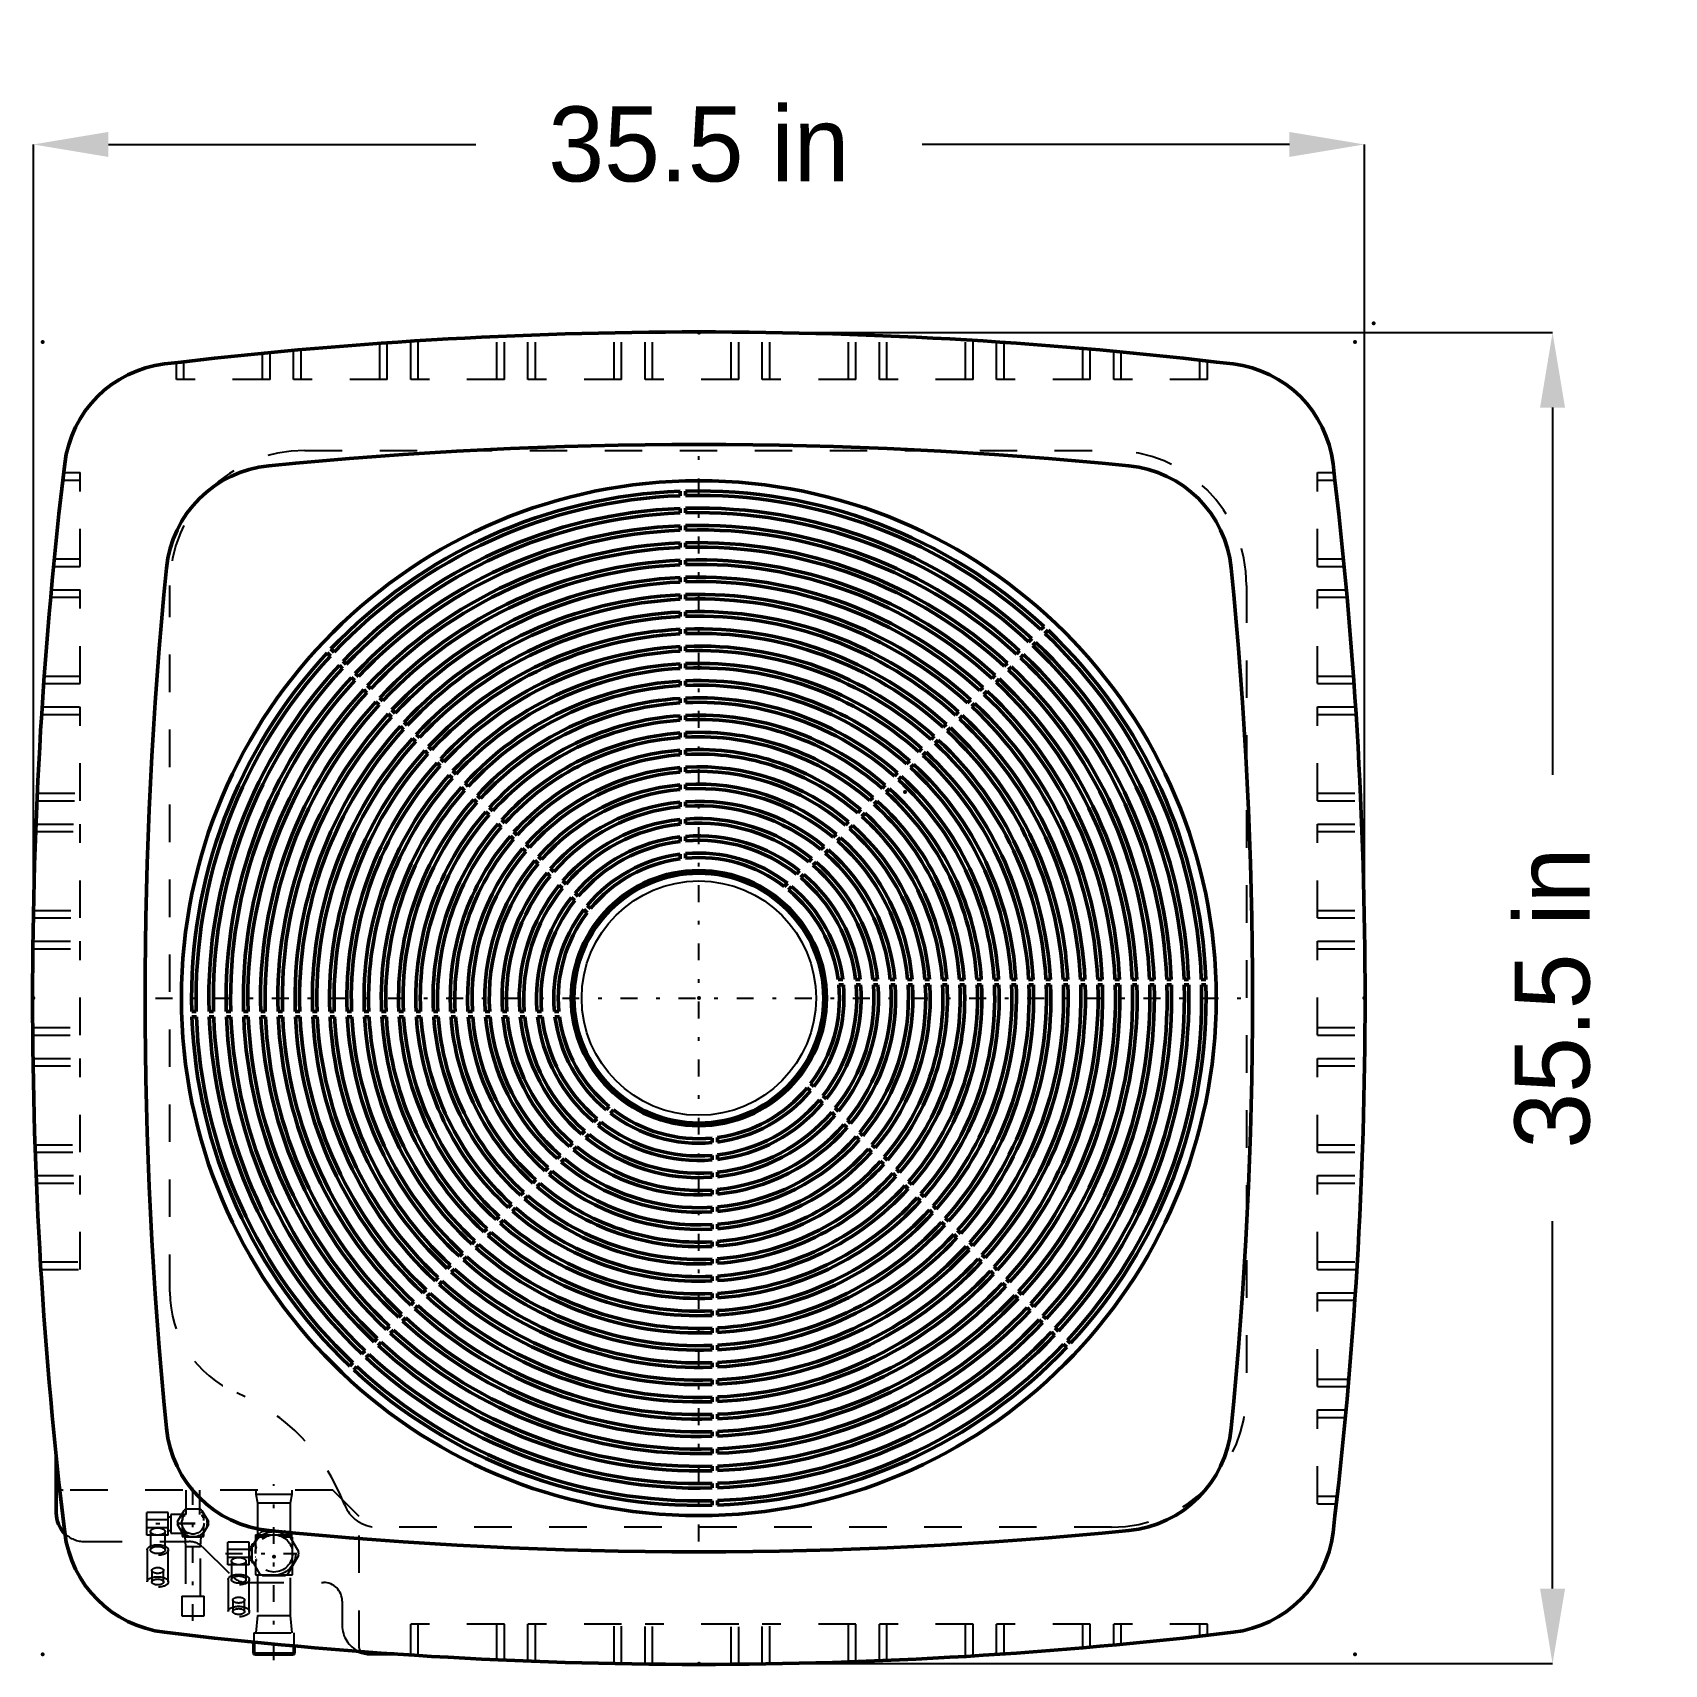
# Model space of a CAD drawing. Header units: inches. Extents: x -0.3 to 43.3, y -0.3 to 43.3.
import ezdxf

# ---------------------------------------------------------------- set-up
doc = ezdxf.new("R2010")
doc.units = ezdxf.units.IN
doc.header["$MEASUREMENT"] = 0
doc.linetypes.add('Center', pattern=[1.5, 0.45, -0.5, 0.05, -0.5])
doc.linetypes.add('Dashed', pattern=[2, 1, -1])
for name, color, linetype, lineweight in [('2d ConnectionPoints', 7, 'Continuous', 50), ('AM_0', 7, 'Continuous', 50), ('AM_4', 3, 'Continuous', 25), ('AM_5', 3, 'Continuous', 25), ('AM_7', 7, 'Center', 25), ('AM_9', 6, 'Dashed', 25)]:
    doc.layers.add(name, color=color, linetype=linetype, lineweight=lineweight)
doc.dimstyles.get("Standard").update_dxf_attribs({"dimtxt": 0.18, "dimasz": 0.18, "dimexe": 0.18, "dimexo": 0.0625, "dimgap": 0.09, "dimtad": 0, "dimtih": 1, "dimtoh": 1, "dimdec": 4, "dimzin": 0, "dimdsep": 46, "dimtxsty": 'Standard', "dimcen": 0.09, "dimadec": 0, "dimazin": 0, "dimtfac": 1, "dimtdec": 4, "dimtofl": 0, "dimtmove": 0, "dimatfit": 3, "dimfxl": 1, "dimtolj": 1, "dimtzin": 0, "dimarcsym": 0})

msp = doc.modelspace()

# ---------------------------------------------------------------- blocks, each defined once
blk = doc.blocks.new('*D1')
at = {"layer": 'AM_5', "color": 0, "lineweight": -2}
for p, q in [((-0.25, 17.5), (-0.25, 40.27)), ((1.75, 40.27), (11.547, 40.27)), ((33.25, 40.27), (23.453, 40.27)), ((35.25, 17.5), (35.25, 40.27))]:
    blk.add_line(p, q, dxfattribs=at)
at = {"layer": 'AM_5', "color": 0}
for points in [[(1.75, 40.603), (1.75, 39.937), (-0.25, 40.27)], [(33.25, 39.937), (33.25, 40.603), (35.25, 40.27)]]:
    blk.add_solid(points, dxfattribs=at)
at = {"layer": 'Defpoints', "color": 0}
for p in [(35.25, 40.27), (-0.25, 17.5), (35.25, 17.5)]:
    blk.add_point(p, dxfattribs=at)
at = {"layer": 'AM_5', "color": 0, "insert": (17.5, 40.27), "char_height": 2, "attachment_point": 5}
blk.add_mtext('\\A1;35.5 in', dxfattribs=at)
blk = doc.blocks.new('*D2')
at = {"layer": 'AM_5', "color": 0, "lineweight": -2}
for p, q in [((17.5, 35.25), (40.27, 35.25)), ((40.27, 33.25), (40.27, 23.453)), ((40.27, 1.75), (40.27, 11.547)), ((17.5, -0.25), (40.27, -0.25))]:
    blk.add_line(p, q, dxfattribs=at)
at = {"layer": 'AM_5', "color": 0}
for points in [[(40.603, 33.25), (39.937, 33.25), (40.27, 35.25)], [(39.937, 1.75), (40.603, 1.75), (40.27, -0.25)]]:
    blk.add_solid(points, dxfattribs=at)
at = {"layer": 'Defpoints', "color": 0}
for p in [(17.5, 35.25), (40.27, 35.25), (17.5, -0.25)]:
    blk.add_point(p, dxfattribs=at)
at = {"layer": 'AM_5', "color": 0, "insert": (40.27, 17.5), "char_height": 2, "attachment_point": 5, "rotation": 90}
blk.add_mtext('\\A1;35.5 in', dxfattribs=at)

# ---------------------------------------------------------------- dimensions: what is measured, and where the dimension line sits
at = {"layer": 'AM_5'}
dim = msp.add_linear_dim(base=(35.25, 40.27), p1=(-0.25, 17.5), p2=(35.25, 17.5), text='35.5 in', dimstyle='Standard', override={"dimtxt": 2, "dimasz": 2, "dimexe": 0, "dimexo": 0, "dimgap": 0.6}, dxfattribs=at)
dim.commit()
dim.dimension.update_dxf_attribs({"geometry": '*D1', "text_midpoint": (17.5, 40.27), "dimtype": 160})
dim = msp.add_linear_dim(base=(40.27, 35.25), p1=(17.5, -0.25), p2=(17.5, 35.25), angle=90, text='35.5 in', dimstyle='Standard', override={"dimtxt": 2, "dimasz": 2, "dimexe": 0, "dimexo": 0, "dimgap": 0.6}, dxfattribs=at)
dim.commit()
dim.dimension.update_dxf_attribs({"geometry": '*D2', "text_midpoint": (40.27, 17.5), "dimtype": 160, "text_rotation": 90})

# ---------------------------------------------------------------- linework, layer by layer
at = {"layer": '2d ConnectionPoints'}
for p in [(35.5, 35.5), (35.5, 35.5), (0, 35), (17.5, 35.25), (35, 35), (23, 23), (-0.25, 17.5), (17.5, 17.5), (17.5, 17.5), (35.25, 17.5), (6.167, 2.6), (0, 0), (35, 0), (17.5, -0.25)]:
    msp.add_point(p, dxfattribs=at)
at = {"layer": 'AM_0'}
for p, q in [((17, 30.90068), (17, 31.02076)), ((17.14645, 31.02538), (17.14645, 30.90534)), ((17, 30.44034), (17, 30.56043)), ((17.14645, 30.56522), (17.14645, 30.44517)), ((17, 29.97999), (17, 30.10008)), ((17.14645, 30.10504), (17.14645, 29.98499)), ((17, 29.5196), (17, 29.63971)), ((17.14645, 29.64485), (17.14645, 29.5248)), ((17, 29.05919), (17, 29.1793)), ((17.14645, 29.18465), (17.14645, 29.0646)), ((17, 28.59874), (17, 28.71886)), ((17.14645, 28.72443), (17.14645, 28.60437)), ((17, 28.13826), (17, 28.25839)), ((17.14645, 28.2642), (17.14645, 28.14413)), ((17, 27.67773), (17, 27.79787)), ((17.14645, 27.80394), (17.14645, 27.68386)), ((17, 27.21714), (17, 27.3373)), ((17.14645, 27.34365), (17.14645, 27.22357)), ((26.29665, 27.00376), (26.38157, 27.08867)), ((26.4885, 26.9885), (26.40362, 26.90362)), ((26.62216, 27.32926), (26.70707, 27.41417)), ((26.81389, 27.31389), (26.72901, 27.22901)), ((7.67074, 26.62216), (7.58583, 26.70707)), ((7.68611, 26.81389), (7.77099, 26.72901)), ((17, 26.75651), (17, 26.87668)), ((17.14645, 26.88334), (17.14645, 26.76326)), ((25.97113, 26.67824), (26.05605, 26.76316)), ((26.16311, 26.66311), (26.07822, 26.57822)), ((7.99624, 26.29665), (7.91133, 26.38157)), ((8.0115, 26.4885), (8.09638, 26.40362)), ((8.33689, 26.16311), (8.42178, 26.07822)), ((17, 26.2958), (17, 26.41599)), ((17.14645, 26.423), (17.14645, 26.3029)), ((25.64559, 26.3527), (25.73052, 26.43762)), ((25.83771, 26.33771), (25.75282, 26.25282)), ((8.32176, 25.97113), (8.23684, 26.05605)), ((8.6473, 25.64559), (8.56238, 25.73052)), ((8.66229, 25.83771), (8.74718, 25.75282)), ((17, 25.83502), (17, 25.95523)), ((17.14645, 25.96262), (17.14645, 25.84251)), ((24.99444, 25.70155), (25.07938, 25.78649)), ((25.18687, 25.68687), (25.10198, 25.60198)), ((25.32003, 26.02714), (25.40496, 26.11207)), ((25.5123, 26.0123), (25.4274, 25.9274)), ((8.97286, 25.32003), (8.88793, 25.40496)), ((8.9877, 25.5123), (9.0726, 25.4274)), ((17, 25.37414), (17, 25.49438)), ((17.14645, 25.50219), (17.14645, 25.38207)), ((24.66883, 25.37594), (24.75378, 25.46088)), ((24.86144, 25.36144), (24.77654, 25.27654)), ((9.29845, 24.99444), (9.21351, 25.07938)), ((9.31313, 25.18687), (9.39802, 25.10198)), ((9.63856, 24.86144), (9.72346, 24.77654)), ((17, 24.91316), (17, 25.03343)), ((17.14645, 25.04172), (17.14645, 24.92158)), ((24.01751, 24.72461), (24.10247, 24.80958)), ((24.34319, 25.05029), (24.42814, 25.13525)), ((24.53598, 25.03598), (24.45108, 24.95108)), ((9.62406, 24.66883), (9.53912, 24.75378)), ((9.94971, 24.34319), (9.86475, 24.42814)), ((9.96402, 24.53598), (10.04892, 24.45108)), ((17, 24.45204), (17, 24.57235)), ((17.14645, 24.58118), (17.14645, 24.46103)), ((23.69178, 24.39889), (23.77676, 24.48387)), ((23.88502, 24.38502), (23.80011, 24.30011)), ((24.21051, 24.71051), (24.12561, 24.62561)), ((10.27539, 24.01751), (10.19042, 24.10247)), ((10.28949, 24.21051), (10.37439, 24.12561)), ((17, 23.99077), (17, 24.11112)), ((17.14645, 24.12057), (17.14645, 24.00039)), ((23.36602, 24.07312), (23.451, 24.15811)), ((23.55951, 24.05951), (23.47459, 23.97459)), ((10.60111, 23.69178), (10.51613, 23.77676)), ((10.61498, 23.88502), (10.69989, 23.80011)), ((10.94049, 23.55951), (11.02541, 23.47459)), ((17, 23.5293), (17, 23.64971)), ((17.14645, 23.65986), (17.14645, 23.53966)), ((22.71431, 23.42141), (22.79933, 23.50643)), ((23.04019, 23.7473), (23.1252, 23.8323)), ((23.23397, 23.73397), (23.14905, 23.64905)), ((10.92688, 23.36602), (10.84189, 23.451)), ((11.2527, 23.04019), (11.1677, 23.1252)), ((11.26603, 23.23397), (11.35095, 23.14905)), ((17, 23.06759), (17, 23.18807)), ((17.14645, 23.19904), (17.14645, 23.07881)), ((22.38834, 23.09545), (22.47338, 23.18049)), ((22.5828, 23.0828), (22.49785, 22.99785)), ((22.90841, 23.40841), (22.82347, 23.32347)), ((11.57859, 22.71431), (11.49357, 22.79933)), ((11.59159, 22.90841), (11.67653, 22.82347)), ((17, 22.60558), (17, 22.72614)), ((17.14645, 22.73808), (17.14645, 22.6178)), ((22.06228, 22.76939), (22.14735, 22.85446)), ((22.25715, 22.75715), (22.17219, 22.67219)), ((11.90455, 22.38834), (11.81951, 22.47338)), ((11.9172, 22.5828), (12.00215, 22.49785)), ((12.24285, 22.25715), (12.32781, 22.17219)), ((17, 22.14316), (17, 22.26383)), ((17.14645, 22.27693), (17.14645, 22.1566)), ((21.40981, 22.11691), (21.49495, 22.20205)), ((21.73611, 22.44322), (21.82121, 22.52832)), ((21.93145, 22.43145), (21.84647, 22.34647)), ((12.23061, 22.06228), (12.14554, 22.14735)), ((12.55678, 21.73611), (12.47168, 21.82121)), ((12.56855, 21.93145), (12.65353, 21.84647)), ((17, 21.6802), (17, 21.80103)), ((17.14645, 21.81554), (17.14645, 21.69513)), ((21.08333, 21.79044), (21.16852, 21.87562)), ((21.27983, 21.77983), (21.19481, 21.69481)), ((21.60568, 22.10568), (21.52068, 22.02068)), ((12.88309, 21.40981), (12.79795, 21.49495)), ((12.89432, 21.60568), (12.97932, 21.52068)), ((17, 21.21652), (17, 21.33756)), ((17.14645, 21.35382), (17.14645, 21.2333)), ((20.75663, 21.46374), (20.84188, 21.54899)), ((20.95388, 21.45388), (20.86883, 21.36883)), ((13.20956, 21.08333), (13.12438, 21.16852)), ((13.22017, 21.27983), (13.30519, 21.19481)), ((13.54612, 20.95388), (13.63117, 20.86883)), ((20.1023, 20.8094), (20.18774, 20.89484)), ((20.42965, 21.13676), (20.51498, 21.22209)), ((20.6278, 21.1278), (20.54271, 21.04271)), ((13.53626, 20.75663), (13.45101, 20.84188)), ((13.86324, 20.42965), (13.77791, 20.51498)), ((13.8722, 20.6278), (13.95729, 20.54271)), ((19.77442, 20.48153), (19.86001, 20.56712)), ((19.97506, 20.47506), (19.88984, 20.38984)), ((20.30155, 20.80155), (20.2164, 20.7164)), ((14.1906, 20.1023), (14.10516, 20.18774)), ((14.19845, 20.30155), (14.2836, 20.2164)), ((14.51847, 19.77442), (14.43288, 19.86001)), ((14.52494, 19.97506), (14.61016, 19.88984)), ((21.21652, 18), (21.33756, 18)), ((21.35382, 17.85355), (21.2333, 17.85355)), ((21.6802, 18), (21.80103, 18)), ((21.81554, 17.85355), (21.69513, 17.85355)), ((22.14316, 18), (22.26383, 18)), ((22.27693, 17.85355), (22.1566, 17.85355)), ((22.60558, 18), (22.72614, 18)), ((22.73808, 17.85355), (22.6178, 17.85355)), ((23.06759, 18), (23.18807, 18)), ((23.19904, 17.85355), (23.07881, 17.85355)), ((23.5293, 18), (23.64971, 18)), ((23.65986, 17.85355), (23.53966, 17.85355)), ((23.99077, 18), (24.11112, 18)), ((24.12057, 17.85355), (24.00039, 17.85355)), ((24.45204, 18), (24.57235, 18)), ((24.58118, 17.85355), (24.46103, 17.85355)), ((24.91316, 18), (25.03343, 18)), ((25.04172, 17.85355), (24.92158, 17.85355)), ((25.37414, 18), (25.49438, 18)), ((25.50219, 17.85355), (25.38207, 17.85355)), ((25.83502, 18), (25.95523, 18)), ((25.96262, 17.85355), (25.84251, 17.85355)), ((26.2958, 18), (26.41599, 18)), ((26.423, 17.85355), (26.3029, 17.85355)), ((26.75651, 18), (26.87668, 18)), ((26.88334, 17.85355), (26.76326, 17.85355)), ((27.21714, 18), (27.3373, 18)), ((27.34365, 17.85355), (27.22357, 17.85355)), ((27.67773, 18), (27.79787, 18)), ((27.80394, 17.85355), (27.68386, 17.85355)), ((28.13826, 18), (28.25839, 18)), ((28.2642, 17.85355), (28.14413, 17.85355)), ((28.59874, 18), (28.71886, 18)), ((28.72443, 17.85355), (28.60437, 17.85355)), ((29.05919, 18), (29.1793, 18)), ((29.18465, 17.85355), (29.0646, 17.85355)), ((29.5196, 18), (29.63971, 18)), ((29.64485, 17.85355), (29.5248, 17.85355)), ((29.97999, 18), (30.10008, 18)), ((30.10504, 17.85355), (29.98499, 17.85355)), ((30.44034, 18), (30.56043, 18)), ((30.56522, 17.85355), (30.44517, 17.85355)), ((30.90068, 18), (31.02076, 18)), ((31.02538, 17.85355), (30.90534, 17.85355)), ((3.97462, 17.14645), (4.09466, 17.14645)), ((4.09932, 17), (3.97924, 17)), ((4.43478, 17.14645), (4.55483, 17.14645)), ((4.55966, 17), (4.43957, 17)), ((4.89496, 17.14645), (5.01501, 17.14645)), ((5.02001, 17), (4.89992, 17)), ((5.35515, 17.14645), (5.4752, 17.14645)), ((5.4804, 17), (5.36029, 17)), ((5.81535, 17.14645), (5.9354, 17.14645)), ((5.94081, 17), (5.8207, 17)), ((6.27557, 17.14645), (6.39563, 17.14645)), ((6.40126, 17), (6.28114, 17)), ((6.7358, 17.14645), (6.85587, 17.14645)), ((6.86174, 17), (6.74161, 17)), ((7.19606, 17.14645), (7.31614, 17.14645)), ((7.32227, 17), (7.20213, 17)), ((7.65635, 17.14645), (7.77643, 17.14645)), ((7.78286, 17), (7.6627, 17)), ((8.11666, 17.14645), (8.23674, 17.14645)), ((8.24349, 17), (8.12332, 17)), ((8.577, 17.14645), (8.6971, 17.14645)), ((8.7042, 17), (8.58401, 17)), ((9.03738, 17.14645), (9.15749, 17.14645)), ((9.16498, 17), (9.04477, 17)), ((9.49781, 17.14645), (9.61793, 17.14645)), ((9.62586, 17), (9.50562, 17)), ((9.95828, 17.14645), (10.07842, 17.14645)), ((10.08684, 17), (9.96657, 17)), ((10.41882, 17.14645), (10.53897, 17.14645)), ((10.54796, 17), (10.42765, 17)), ((10.87943, 17.14645), (10.99961, 17.14645)), ((11.00923, 17), (10.88888, 17)), ((11.34014, 17.14645), (11.46034, 17.14645)), ((11.4707, 17), (11.35029, 17)), ((11.80096, 17.14645), (11.92119, 17.14645)), ((11.93241, 17), (11.81193, 17)), ((12.26192, 17.14645), (12.3822, 17.14645)), ((12.39442, 17), (12.27386, 17)), ((12.72307, 17.14645), (12.8434, 17.14645)), ((12.85684, 17), (12.73617, 17)), ((13.18446, 17.14645), (13.30487, 17.14645)), ((13.3198, 17), (13.19897, 17)), ((13.64618, 17.14645), (13.7667, 17.14645)), ((13.78348, 17), (13.66244, 17)), ((20.47506, 15.02494), (20.38984, 15.11016)), ((20.48153, 15.22558), (20.56712, 15.13999)), ((20.8094, 14.8977), (20.89484, 14.81226)), ((15.02494, 14.52494), (15.11016, 14.61016)), ((15.22558, 14.51847), (15.13999, 14.43288)), ((20.80155, 14.69845), (20.7164, 14.7836)), ((21.1278, 14.3722), (21.04271, 14.45729)), ((21.13676, 14.57035), (21.22209, 14.48502)), ((14.3722, 13.8722), (14.45729, 13.95729)), ((14.69845, 14.19845), (14.7836, 14.2836)), ((14.8977, 14.1906), (14.81226, 14.10516)), ((21.45388, 14.04612), (21.36883, 14.13117)), ((21.46374, 14.24337), (21.54899, 14.15812)), ((14.04612, 13.54612), (14.13117, 13.63117)), ((14.24337, 13.53626), (14.15812, 13.45101)), ((14.57035, 13.86324), (14.48502, 13.77791)), ((17.85355, 13.64618), (17.85355, 13.7667)), ((18, 13.78348), (18, 13.66244)), ((21.77983, 13.72017), (21.69481, 13.80519)), ((21.79044, 13.91667), (21.87562, 13.83148)), ((22.11691, 13.59019), (22.20205, 13.50505)), ((13.72017, 13.22017), (13.80519, 13.30519)), ((13.91667, 13.20956), (13.83148, 13.12438)), ((17.85355, 13.18446), (17.85355, 13.30487)), ((18, 13.3198), (18, 13.19897)), ((22.10568, 13.39432), (22.02068, 13.47932)), ((22.43145, 13.06855), (22.34647, 13.15353)), ((22.44322, 13.26389), (22.52832, 13.17879)), ((13.06855, 12.56855), (13.15353, 12.65353)), ((13.39432, 12.89432), (13.47932, 12.97932)), ((13.59019, 12.88309), (13.50505, 12.79795)), ((17.85355, 12.72307), (17.85355, 12.8434)), ((18, 12.85684), (18, 12.73617)), ((22.75715, 12.74285), (22.67219, 12.82781)), ((22.76939, 12.93772), (22.85446, 12.85265)), ((12.74285, 12.24285), (12.82781, 12.32781)), ((12.93772, 12.23061), (12.85265, 12.14554)), ((13.26389, 12.55678), (13.17879, 12.47168)), ((17.85355, 12.26192), (17.85355, 12.3822)), ((18, 12.39442), (18, 12.27386)), ((23.0828, 12.4172), (22.99785, 12.50215)), ((23.09545, 12.61166), (23.18049, 12.52662)), ((23.42141, 12.28569), (23.50643, 12.20067)), ((12.4172, 11.9172), (12.50215, 12.00215)), ((12.61166, 11.90455), (12.52662, 11.81951)), ((17.85355, 11.80096), (17.85355, 11.92119)), ((18, 11.93241), (18, 11.81193)), ((23.40841, 12.09159), (23.32347, 12.17653)), ((23.73397, 11.76603), (23.64905, 11.85095)), ((23.7473, 11.95981), (23.8323, 11.8748)), ((11.76603, 11.26603), (11.85095, 11.35095)), ((12.09159, 11.59159), (12.17653, 11.67653)), ((12.28569, 11.57859), (12.20067, 11.49357)), ((17.85355, 11.34014), (17.85355, 11.46034)), ((18, 11.4707), (18, 11.35029)), ((24.05951, 11.44049), (23.97459, 11.52541)), ((24.07312, 11.63398), (24.15811, 11.549)), ((11.44049, 10.94049), (11.52541, 11.02541)), ((11.63398, 10.92688), (11.549, 10.84189)), ((11.95981, 11.2527), (11.8748, 11.1677)), ((17.85355, 10.87943), (17.85355, 10.99961)), ((18, 11.00923), (18, 10.88888)), ((24.38502, 11.11498), (24.30011, 11.19989)), ((24.39889, 11.30822), (24.48387, 11.22324)), ((24.72461, 10.98249), (24.80958, 10.89753)), ((11.11498, 10.61498), (11.19989, 10.69989)), ((11.30822, 10.60111), (11.22324, 10.51613)), ((17.85355, 10.41882), (17.85355, 10.53897)), ((18, 10.54796), (18, 10.42765)), ((24.71051, 10.78949), (24.62561, 10.87439)), ((25.03598, 10.46402), (24.95108, 10.54892)), ((25.05029, 10.65681), (25.13525, 10.57186)), ((10.46402, 9.96402), (10.54892, 10.04892)), ((10.78949, 10.28949), (10.87439, 10.37439)), ((10.98249, 10.27539), (10.89753, 10.19042)), ((17.85355, 9.95828), (17.85355, 10.07842)), ((18, 10.08684), (18, 9.96657)), ((25.36144, 10.13856), (25.27654, 10.22346)), ((25.37594, 10.33117), (25.46088, 10.24622)), ((10.13856, 9.63856), (10.22346, 9.72346)), ((10.33117, 9.62406), (10.24622, 9.53912)), ((10.65681, 9.94971), (10.57186, 9.86475)), ((17.85355, 9.49781), (17.85355, 9.61793)), ((18, 9.62586), (18, 9.50562)), ((25.68687, 9.81313), (25.60198, 9.89802)), ((25.70155, 10.00556), (25.78649, 9.92062)), ((26.02714, 9.67997), (26.11207, 9.59504)), ((9.81313, 9.31313), (9.89802, 9.39802)), ((10.00556, 9.29845), (9.92062, 9.21351)), ((17.85355, 9.03738), (17.85355, 9.15749)), ((18, 9.16498), (18, 9.04477)), ((26.0123, 9.4877), (25.9274, 9.5726)), ((26.33771, 9.16229), (26.25282, 9.24718)), ((26.3527, 9.35441), (26.43762, 9.26948)), ((9.16229, 8.66229), (9.24718, 8.74718)), ((9.4877, 8.9877), (9.5726, 9.0726)), ((9.67997, 8.97286), (9.59504, 8.88793)), ((26.66311, 8.83689), (26.57822, 8.92178)), ((26.67824, 9.02887), (26.76316, 8.94395)), ((8.83689, 8.33689), (8.92178, 8.42178)), ((9.02887, 8.32176), (8.94395, 8.23684)), ((9.35441, 8.6473), (9.26948, 8.56238)), ((17.85355, 8.577), (17.85355, 8.6971)), ((18, 8.7042), (18, 8.58401)), ((26.9885, 8.5115), (26.90362, 8.59638)), ((27.00376, 8.70335), (27.08867, 8.61843)), ((27.31389, 8.18611), (27.22901, 8.27099)), ((27.32926, 8.37784), (27.41417, 8.29293)), ((8.5115, 8.0115), (8.59638, 8.09638)), ((8.70335, 7.99624), (8.61843, 7.91133)), ((17.85355, 8.11666), (17.85355, 8.23674)), ((18, 8.24349), (18, 8.12332)), ((8.18611, 7.68611), (8.27099, 7.77099)), ((8.37784, 7.67074), (8.29293, 7.58583)), ((17.85355, 7.65635), (17.85355, 7.77643)), ((18, 7.78286), (18, 7.6627)), ((17.85355, 7.19606), (17.85355, 7.31614)), ((18, 7.32227), (18, 7.20213)), ((17.85355, 6.7358), (17.85355, 6.85587)), ((18, 6.86174), (18, 6.74161)), ((17.85355, 6.27557), (17.85355, 6.39563)), ((18, 6.40126), (18, 6.28114)), ((17.85355, 5.81535), (17.85355, 5.9354)), ((18, 5.94081), (18, 5.8207)), ((0.35894, 5.27736), (0.35894, 3.765)), ((17.85355, 5.35515), (17.85355, 5.4752)), ((18, 5.4804), (18, 5.36029)), ((17.85355, 4.89496), (17.85355, 5.01501)), ((18, 5.02001), (18, 4.89992)), ((17.85355, 4.43478), (17.85355, 4.55483)), ((18, 4.55966), (18, 4.43957)), ((17.85355, 3.97462), (17.85355, 4.09466)), ((18, 4.09932), (18, 3.97924)), ((5.6285, 0.32323), (5.6285, 0.038)), ((5.6665, 0), (6.6675, 0)), ((6.7055, 0.038), (6.7055, 0.22027)), ((8.746, 0.00774), (9.37174, 0.00774))]:
    msp.add_line(p, q, dxfattribs=at)
for radius in [13.8, 3.40157, 3.332]:
    msp.add_circle((17.5, 17.5), radius, dxfattribs=at)
for centre, radius, start, end in [((17.5, -83.81), 119.08, 83.1265578, 96.8734414), ((3.61392, 31.38608), 3.05, 96.873406, 173.12656), ((31.38608, 31.38608), 3.05, 6.873442, 83.12656), ((17.5, -83.81), 116.08, 84.3301049, 95.6698951), ((118.81, 17.5), 119.08, 173.1265578, 186.8734414), ((6.33299, 28.66701), 3.05, 95.669895, 174.330105), ((28.66701, 28.66701), 3.05, 5.669895, 84.330105), ((-83.81, 17.5), 119.08, 353.1265578, 6.8734423), ((17.5, 17.5), 13.53, 92.117843, 136.497371), ((17.5, 17.5), 13.53, 47.117843, 91.497371), ((17.5, 17.5), 13.41, 47.136803, 91.510773), ((17.5, 17.5), 13.41, 92.136803, 136.510773), ((17.5, 17.5), 13.07, 92.192416, 136.550083), ((17.5, 17.5), 13.07, 47.192416, 91.550083), ((17.5, 17.5), 12.95, 92.212742, 136.564451), ((17.5, 17.5), 12.61, 92.272435, 136.606643), ((17.5, 17.5), 12.95, 47.212742, 91.564451), ((17.5, 17.5), 12.61, 47.272435, 91.606643), ((17.5, 17.5), 12.49, 92.294279, 136.622084), ((17.5, 17.5), 12.15, 92.358517, 136.667488), ((17.5, 17.5), 12.49, 47.294279, 91.622084), ((17.5, 17.5), 12.15, 47.358517, 91.667488), ((17.5, 17.5), 12.03, 92.382057, 136.684126), ((17.5, 17.5), 11.69, 92.45138, 136.733123), ((17.5, 17.5), 12.03, 47.382057, 91.684126), ((17.5, 17.5), 11.69, 47.45138, 91.733123), ((118.81, 17.5), 116.08, 174.3301049, 185.6698951), ((17.5, 17.5), 11.57, 92.476821, 136.751104), ((17.5, 17.5), 11.57, 47.476821, 91.751104), ((17.5, 17.5), 11.23, 47.551858, 91.804138), ((-83.81, 17.5), 116.08, 354.3301049, 5.6698951), ((17.5, 17.5), 11.23, 92.551858, 136.804138), ((17.5, 17.5), 11.11, 92.579439, 136.823631), ((17.5, 17.5), 11.11, 47.579439, 91.823631), ((17.5, 17.5), 10.77, 92.660928, 136.881222), ((17.5, 17.5), 10.65, 92.690932, 136.902426), ((17.5, 17.5), 10.77, 47.660928, 91.881222), ((17.5, 17.5), 10.65, 47.690932, 91.902426), ((17.5, 17.5), 10.31, 92.779741, 136.965188), ((17.5, 17.5), 10.19, 92.812502, 136.98834), ((17.5, 17.5), 10.31, 47.779741, 91.965188), ((17.5, 17.5), 10.19, 47.812502, 91.98834), ((17.5, 17.5), 9.85, 92.909666, 137.057002), ((17.5, 17.5), 9.73, 92.945582, 137.082382), ((17.5, 17.5), 9.85, 47.909666, 92.057002), ((17.5, 17.5), 9.73, 47.945582, 92.082382), ((17.5, 17.5), 13.07, 2.192416, 46.550083), ((17.5, 17.5), 13.41, 2.136803, 46.510773), ((17.5, 17.5), 13.53, 2.117843, 46.497371), ((17.5, 17.5), 13.53, 137.117843, 181.497371), ((17.5, 17.5), 13.41, 137.136803, 181.510773), ((17.5, 17.5), 9.39, 93.052337, 137.157818), ((17.5, 17.5), 9.27, 93.091888, 137.185764), ((17.5, 17.5), 9.39, 48.052337, 92.157818), ((17.5, 17.5), 9.27, 48.091888, 92.185764), ((17.5, 17.5), 12.49, 2.294279, 46.622084), ((17.5, 17.5), 12.61, 2.272435, 46.606643), ((17.5, 17.5), 12.95, 2.212742, 46.564451), ((17.5, 17.5), 13.07, 137.192416, 181.550083), ((17.5, 17.5), 12.95, 137.212742, 181.564451), ((17.5, 17.5), 8.93, 93.209729, 137.269027), ((17.5, 17.5), 8.81, 93.253495, 137.29995), ((17.5, 17.5), 8.93, 48.209729, 92.269027), ((17.5, 17.5), 8.81, 48.253495, 92.29995), ((17.5, 17.5), 12.03, 2.382057, 46.684126), ((17.5, 17.5), 12.15, 2.358517, 46.667488), ((17.5, 17.5), 12.61, 137.272435, 181.606643), ((17.5, 17.5), 12.49, 137.294279, 181.622084), ((17.5, 17.5), 12.15, 137.358517, 181.667488), ((17.5, 17.5), 8.47, 93.384245, 137.392326), ((17.5, 17.5), 8.35, 93.432939, 137.426728), ((17.5, 17.5), 8.47, 48.384245, 92.392326), ((17.5, 17.5), 8.35, 48.432939, 92.426728), ((17.5, 17.5), 11.23, 2.551858, 46.804138), ((17.5, 17.5), 11.57, 2.476821, 46.751104), ((17.5, 17.5), 11.69, 2.45138, 46.733123), ((17.5, 17.5), 12.03, 137.382057, 181.684126), ((17.5, 17.5), 11.69, 137.45138, 181.733123), ((17.5, 17.5), 11.57, 137.476821, 181.751104), ((17.5, 17.5), 8.01, 93.578842, 137.5298), ((17.5, 17.5), 7.89, 93.633346, 137.568302), ((17.5, 17.5), 8.01, 48.578842, 92.5298), ((17.5, 17.5), 7.89, 48.633346, 92.568302), ((17.5, 17.5), 10.65, 2.690932, 46.902426), ((17.5, 17.5), 10.77, 2.660928, 46.881222), ((17.5, 17.5), 11.11, 2.579439, 46.823631), ((17.5, 17.5), 11.23, 137.551858, 181.804138), ((17.5, 17.5), 11.11, 137.579439, 181.823631), ((17.5, 17.5), 7.55, 93.797202, 137.684043), ((17.5, 17.5), 7.43, 93.858621, 137.727425), ((17.5, 17.5), 7.55, 48.797202, 92.684043), ((17.5, 17.5), 7.43, 48.858621, 92.727425), ((17.5, 17.5), 10.19, 2.812502, 46.98834), ((17.5, 17.5), 10.31, 2.779741, 46.965188), ((17.5, 17.5), 10.77, 137.660928, 181.881222), ((17.5, 17.5), 10.65, 137.690932, 181.902426), ((17.5, 17.5), 10.31, 137.779741, 181.965188), ((17.5, 17.5), 7.09, 94.043962, 137.858325), ((17.5, 17.5), 6.97, 94.113704, 137.907577), ((17.5, 17.5), 7.09, 49.043962, 92.858325), ((17.5, 17.5), 6.97, 49.113704, 92.907577), ((17.5, 17.5), 9.39, 3.052337, 47.157818), ((17.5, 17.5), 9.73, 2.945582, 47.082382), ((17.5, 17.5), 9.85, 2.909666, 47.057002), ((17.5, 17.5), 10.19, 137.812502, 181.98834), ((17.5, 17.5), 9.85, 137.909666, 182.057002), ((17.5, 17.5), 9.73, 137.945582, 182.082382), ((17.5, 17.5), 6.63, 94.325055, 138.056822), ((17.5, 17.5), 6.51, 94.404936, 138.113224), ((17.5, 17.5), 6.63, 49.325055, 93.056822), ((17.5, 17.5), 6.51, 49.404936, 93.113224), ((17.5, 17.5), 8.81, 3.253495, 47.29995), ((17.5, 17.5), 8.93, 3.209729, 47.269027), ((17.5, 17.5), 9.27, 3.091888, 47.185764), ((17.5, 17.5), 9.39, 138.052337, 182.157818), ((17.5, 17.5), 9.27, 138.091888, 182.185764), ((17.5, 17.5), 6.17, 94.648191, 138.284963), ((17.5, 17.5), 6.05, 94.740595, 138.350193), ((17.5, 17.5), 6.17, 49.648191, 93.284963), ((17.5, 17.5), 6.05, 49.740595, 93.350193), ((17.5, 17.5), 8.35, 3.432939, 47.426728), ((17.5, 17.5), 8.47, 3.384245, 47.392326), ((17.5, 17.5), 8.93, 138.209729, 182.269027), ((17.5, 17.5), 8.81, 138.253495, 182.29995), ((17.5, 17.5), 8.47, 138.384245, 182.392326), ((17.5, 17.5), 5.71, 95.023577, 138.549927), ((17.5, 17.5), 5.59, 95.131704, 138.626234), ((17.5, 17.5), 5.71, 50.023577, 93.549927), ((17.5, 17.5), 5.59, 50.131704, 93.626234), ((17.5, 17.5), 7.55, 3.797202, 47.684043), ((17.5, 17.5), 7.89, 3.633346, 47.568302), ((17.5, 17.5), 8.01, 3.578842, 47.5298), ((17.5, 17.5), 8.35, 138.432939, 182.426728), ((17.5, 17.5), 8.01, 138.578842, 182.5298), ((17.5, 17.5), 7.89, 138.633346, 182.568302), ((17.5, 17.5), 5.25, 95.465024, 138.861421), ((17.5, 17.5), 5.25, 50.465024, 93.861421), ((17.5, 17.5), 6.97, 4.113704, 47.907577), ((17.5, 17.5), 7.09, 4.043962, 47.858325), ((17.5, 17.5), 7.43, 3.858621, 47.727425), ((17.5, 17.5), 7.55, 138.797202, 182.684043), ((17.5, 17.5), 7.43, 138.858621, 182.727425), ((17.5, 17.5), 5.13, 95.593264, 138.951888), ((17.5, 17.5), 4.79, 95.991685, 139.232893), ((17.5, 17.5), 5.13, 50.593264, 93.951888), ((17.5, 17.5), 4.79, 50.991685, 94.232893), ((17.5, 17.5), 6.51, 4.404936, 48.113224), ((17.5, 17.5), 6.63, 4.325055, 48.056822), ((17.5, 17.5), 7.09, 139.043962, 182.858325), ((17.5, 17.5), 6.97, 139.113704, 182.907577), ((17.5, 17.5), 6.63, 139.325055, 183.056822), ((17.5, 17.5), 4.67, 96.146233, 139.341867), ((17.5, 17.5), 4.33, 96.630933, 139.683532), ((17.5, 17.5), 4.67, 51.146233, 94.341867), ((17.5, 17.5), 4.33, 51.630933, 94.683532), ((17.5, 17.5), 5.71, 5.023577, 48.549927), ((17.5, 17.5), 6.05, 4.740595, 48.350193), ((17.5, 17.5), 6.17, 4.648191, 48.284963), ((17.5, 17.5), 6.51, 139.404936, 183.113224), ((17.5, 17.5), 6.17, 139.648191, 183.284963), ((17.5, 17.5), 6.05, 139.740595, 183.350193), ((17.5, 17.5), 4.21, 96.820824, 139.817341), ((17.5, 17.5), 3.87, 97.423306, 140.241706), ((17.5, 17.5), 4.21, 51.820824, 94.817341), ((17.5, 17.5), 3.87, 52.423306, 95.241706), ((17.5, 17.5), 5.13, 5.593264, 48.951888), ((17.5, 17.5), 5.25, 5.465024, 48.861421), ((17.5, 17.5), 5.59, 5.131704, 48.626234), ((17.5, 17.5), 5.71, 140.023577, 183.549927), ((17.5, 17.5), 5.59, 140.131704, 183.626234), ((17.5, 17.5), 3.75, 97.662256, 140.409933), ((17.5, 17.5), 3.75, 52.662256, 95.409933), ((17.5, 17.5), 4.67, 6.146233, 49.341867), ((17.5, 17.5), 4.79, 5.991685, 49.232893), ((17.5, 17.5), 5.25, 140.465024, 183.861421), ((17.5, 17.5), 5.13, 140.593264, 183.951888), ((17.5, 17.5), 4.79, 140.991685, 184.232893), ((17.5, 17.5), 3.87, 7.423306, 50.241706), ((17.5, 17.5), 4.21, 6.820824, 49.817341), ((17.5, 17.5), 4.33, 6.630933, 49.683532), ((17.5, 17.5), 4.67, 141.146233, 184.341867), ((17.5, 17.5), 4.33, 141.630933, 184.683532), ((17.5, 17.5), 4.21, 141.820824, 184.817341), ((17.5, 17.5), 3.75, 7.662256, 50.409933), ((17.5, 17.5), 3.87, 142.423306, 185.241706), ((17.5, 17.5), 3.75, 142.662256, 185.409933), ((17.5, 17.5), 3.75, 322.662256, 5.409933), ((17.5, 17.5), 3.87, 322.423306, 5.241706), ((17.5, 17.5), 4.21, 321.820824, 4.817341), ((17.5, 17.5), 4.33, 321.630933, 4.683532), ((17.5, 17.5), 4.67, 321.146233, 4.341867), ((17.5, 17.5), 4.79, 320.991685, 4.232893), ((17.5, 17.5), 5.13, 320.593264, 3.951888), ((17.5, 17.5), 5.25, 320.465024, 3.861421), ((17.5, 17.5), 5.59, 320.131704, 3.626234), ((17.5, 17.5), 5.71, 320.023577, 3.549927), ((17.5, 17.5), 6.05, 319.740595, 3.350193), ((17.5, 17.5), 6.17, 319.648191, 3.284963), ((17.5, 17.5), 6.51, 319.404936, 3.113224), ((17.5, 17.5), 6.63, 319.325055, 3.056822), ((17.5, 17.5), 6.97, 319.113704, 2.907577), ((17.5, 17.5), 7.09, 319.043962, 2.858325), ((17.5, 17.5), 7.43, 318.858621, 2.727425), ((17.5, 17.5), 7.55, 318.797202, 2.684043), ((17.5, 17.5), 7.89, 318.633346, 2.568302), ((17.5, 17.5), 8.01, 318.578842, 2.5298), ((17.5, 17.5), 8.35, 318.432939, 2.426728), ((17.5, 17.5), 8.47, 318.384245, 2.392326), ((17.5, 17.5), 8.81, 318.253495, 2.29995), ((17.5, 17.5), 8.93, 318.209729, 2.269027), ((17.5, 17.5), 9.27, 318.091888, 2.185764), ((17.5, 17.5), 9.39, 318.052337, 2.157818), ((17.5, 17.5), 9.73, 317.945582, 2.082382), ((17.5, 17.5), 9.85, 317.909666, 2.057002), ((17.5, 17.5), 10.19, 317.812502, 1.98834), ((17.5, 17.5), 10.31, 317.779741, 1.965188), ((17.5, 17.5), 10.65, 317.690932, 1.902426), ((17.5, 17.5), 10.77, 317.660928, 1.881222), ((17.5, 17.5), 11.11, 317.579439, 1.823631), ((17.5, 17.5), 11.23, 317.551858, 1.804138), ((17.5, 17.5), 11.57, 317.476821, 1.751104), ((17.5, 17.5), 11.69, 317.45138, 1.733123), ((17.5, 17.5), 12.03, 317.382057, 1.684126), ((17.5, 17.5), 12.15, 317.358517, 1.667488), ((17.5, 17.5), 12.49, 317.294279, 1.622084), ((17.5, 17.5), 12.61, 317.272435, 1.606643), ((17.5, 17.5), 12.95, 317.212742, 1.564451), ((17.5, 17.5), 13.07, 317.192416, 1.550083), ((17.5, 17.5), 13.41, 317.136803, 1.510773), ((17.5, 17.5), 13.53, 317.117843, 1.497371), ((17.5, 17.5), 13.53, 182.117843, 226.497371), ((17.5, 17.5), 13.41, 182.136803, 226.510773), ((17.5, 17.5), 13.07, 182.192416, 226.550083), ((17.5, 17.5), 12.95, 182.212742, 226.564451), ((17.5, 17.5), 12.61, 182.272435, 226.606643), ((17.5, 17.5), 12.49, 182.294279, 226.622084), ((17.5, 17.5), 12.15, 182.358517, 226.667488), ((17.5, 17.5), 12.03, 182.382057, 226.684126), ((17.5, 17.5), 11.69, 182.45138, 226.733123), ((17.5, 17.5), 11.57, 182.476821, 226.751104), ((17.5, 17.5), 11.23, 182.551858, 226.804138), ((17.5, 17.5), 11.11, 182.579439, 226.823631), ((17.5, 17.5), 10.77, 182.660928, 226.881222), ((17.5, 17.5), 10.65, 182.690932, 226.902426), ((17.5, 17.5), 10.31, 182.779741, 226.965188), ((17.5, 17.5), 10.19, 182.812502, 226.98834), ((17.5, 17.5), 9.85, 182.909666, 227.057002), ((17.5, 17.5), 9.73, 182.945582, 227.082382), ((17.5, 17.5), 9.39, 183.052337, 227.157818), ((17.5, 17.5), 9.27, 183.091888, 227.185764), ((17.5, 17.5), 8.93, 183.209729, 227.269027), ((17.5, 17.5), 8.81, 183.253495, 227.29995), ((17.5, 17.5), 8.47, 183.384245, 227.392326), ((17.5, 17.5), 8.35, 183.432939, 227.426728), ((17.5, 17.5), 8.01, 183.578842, 227.5298), ((17.5, 17.5), 7.89, 183.633346, 227.568302), ((17.5, 17.5), 7.55, 183.797202, 227.684043), ((17.5, 17.5), 7.43, 183.858621, 227.727425), ((17.5, 17.5), 7.09, 184.043962, 227.858325), ((17.5, 17.5), 6.97, 184.113704, 227.907577), ((17.5, 17.5), 6.63, 184.325055, 228.056822), ((17.5, 17.5), 6.51, 184.404936, 228.113224), ((17.5, 17.5), 6.17, 184.648191, 228.284963), ((17.5, 17.5), 6.05, 184.740595, 228.350193), ((17.5, 17.5), 5.71, 185.023577, 228.549927), ((17.5, 17.5), 5.59, 185.131704, 228.626234), ((17.5, 17.5), 5.25, 185.465024, 228.861421), ((17.5, 17.5), 5.13, 185.593264, 228.951888), ((17.5, 17.5), 4.79, 185.991685, 229.232893), ((17.5, 17.5), 4.67, 186.146233, 229.341867), ((17.5, 17.5), 4.33, 186.630933, 229.683532), ((17.5, 17.5), 4.21, 186.820824, 229.817341), ((17.5, 17.5), 3.87, 187.423306, 230.241706), ((17.5, 17.5), 3.75, 187.662256, 230.409933), ((17.5, 17.5), 3.75, 277.662256, 320.409933), ((17.5, 17.5), 3.87, 277.423306, 320.241706), ((17.5, 17.5), 3.87, 232.423306, 275.241706), ((17.5, 17.5), 3.75, 232.662256, 275.409933), ((17.5, 17.5), 4.21, 276.820824, 319.817341), ((17.5, 17.5), 4.33, 276.630933, 319.683532), ((17.5, 17.5), 4.67, 276.146233, 319.341867), ((17.5, 17.5), 4.79, 275.991685, 319.232893), ((17.5, 17.5), 4.33, 231.630933, 274.683532), ((17.5, 17.5), 4.21, 231.820824, 274.817341), ((17.5, 17.5), 5.13, 275.593264, 318.951888), ((17.5, 17.5), 5.25, 275.465024, 318.861421), ((17.5, 17.5), 5.13, 230.593264, 273.951888), ((17.5, 17.5), 4.79, 230.991685, 274.232893), ((17.5, 17.5), 4.67, 231.146233, 274.341867), ((17.5, 17.5), 5.59, 275.131704, 318.626234), ((17.5, 17.5), 5.71, 275.023577, 318.549927), ((17.5, 17.5), 5.71, 230.023577, 273.549927), ((17.5, 17.5), 5.59, 230.131704, 273.626234), ((17.5, 17.5), 5.25, 230.465024, 273.861421), ((17.5, 17.5), 6.05, 274.740595, 318.350193), ((17.5, 17.5), 6.17, 274.648191, 318.284963), ((17.5, 17.5), 6.51, 274.404936, 318.113224), ((17.5, 17.5), 6.63, 274.325055, 318.056822), ((17.5, 17.5), 6.17, 229.648191, 273.284963), ((17.5, 17.5), 6.05, 229.740595, 273.350193), ((17.5, 17.5), 6.97, 274.113704, 317.907577), ((17.5, 17.5), 7.09, 274.043962, 317.858325), ((17.5, 17.5), 6.97, 229.113704, 272.907577), ((17.5, 17.5), 6.63, 229.325055, 273.056822), ((17.5, 17.5), 6.51, 229.404936, 273.113224), ((17.5, 17.5), 7.43, 273.858621, 317.727425), ((17.5, 17.5), 7.55, 273.797202, 317.684043), ((17.5, 17.5), 7.55, 228.797202, 272.684043), ((17.5, 17.5), 7.43, 228.858621, 272.727425), ((17.5, 17.5), 7.09, 229.043962, 272.858325), ((17.5, 17.5), 7.89, 273.633346, 317.568302), ((17.5, 17.5), 8.01, 273.578842, 317.5298), ((17.5, 17.5), 8.35, 273.432939, 317.426728), ((17.5, 17.5), 8.47, 273.384245, 317.392326), ((17.5, 17.5), 8.01, 228.578842, 272.5298), ((17.5, 17.5), 7.89, 228.633346, 272.568302), ((17.5, 17.5), 8.81, 273.253495, 317.29995), ((17.5, 17.5), 8.93, 273.209729, 317.269027), ((17.5, 17.5), 8.81, 228.253495, 272.29995), ((17.5, 17.5), 8.47, 228.384245, 272.392326), ((17.5, 17.5), 8.35, 228.432939, 272.426728), ((17.5, 17.5), 9.27, 273.091888, 317.185764), ((17.5, 17.5), 9.39, 273.052337, 317.157818), ((17.5, 17.5), 9.39, 228.052337, 272.157818), ((17.5, 17.5), 9.27, 228.091888, 272.185764), ((17.5, 17.5), 8.93, 228.209729, 272.269027), ((17.5, 17.5), 9.73, 272.945582, 317.082382), ((17.5, 17.5), 9.85, 272.909666, 317.057002), ((17.5, 17.5), 10.19, 272.812502, 316.98834), ((17.5, 17.5), 10.31, 272.779741, 316.965188), ((17.5, 17.5), 9.85, 227.909666, 272.057002), ((17.5, 17.5), 9.73, 227.945582, 272.082382), ((17.5, 17.5), 10.65, 272.690932, 316.902426), ((17.5, 17.5), 10.77, 272.660928, 316.881222), ((17.5, 17.5), 10.65, 227.690932, 271.902426), ((17.5, 17.5), 10.31, 227.779741, 271.965188), ((17.5, 17.5), 10.19, 227.812502, 271.98834), ((17.5, 17.5), 11.11, 272.579439, 316.823631), ((17.5, 17.5), 11.23, 272.551858, 316.804138), ((17.5, 17.5), 11.23, 227.551858, 271.804138), ((17.5, 17.5), 11.11, 227.579439, 271.823631), ((17.5, 17.5), 10.77, 227.660928, 271.881222), ((17.5, 17.5), 11.57, 272.476821, 316.751104), ((17.5, 17.5), 11.69, 272.45138, 316.733123), ((17.5, 17.5), 12.03, 272.382057, 316.684126), ((17.5, 17.5), 12.15, 272.358517, 316.667488), ((17.5, 17.5), 11.69, 227.45138, 271.733123), ((17.5, 17.5), 11.57, 227.476821, 271.751104), ((17.5, 17.5), 12.49, 272.294279, 316.622084), ((17.5, 17.5), 12.61, 272.272435, 316.606643), ((17.5, 17.5), 12.49, 227.294279, 271.622084), ((17.5, 17.5), 12.15, 227.358517, 271.667488), ((17.5, 17.5), 12.03, 227.382057, 271.684126), ((17.5, 17.5), 12.95, 272.212742, 316.564451), ((17.5, 17.5), 13.07, 272.192416, 316.550083), ((17.5, 17.5), 13.41, 272.136803, 316.510773), ((17.5, 17.5), 13.07, 227.192416, 271.550083), ((17.5, 17.5), 12.95, 227.212742, 271.564451), ((17.5, 17.5), 12.61, 227.272435, 271.606643), ((17.5, 17.5), 13.53, 272.117843, 316.497371), ((17.5, 17.5), 13.53, 227.117843, 271.497371), ((17.5, 17.5), 13.41, 227.136803, 271.510773), ((6.33299, 6.33299), 3.05, 185.669895, 264.330105), ((28.66701, 6.33299), 3.05, 275.669895, 354.330105), ((1.11894, 3.765), 0.76, 180, 225.84175), ((3.61392, 3.61392), 3.05, 186.873406, 263.126556), ((17.5, 118.81), 116.08, 264.3301049, 275.6698951), ((31.38608, 3.61392), 3.05, 276.873478, 353.12656), ((17.5, 118.81), 119.08, 263.1265577, 276.8734432), ((5.6665, 0.038), 0.038, 180, 270), ((6.6675, 0.038), 0.038, 270, 360), ((8.746, 0.76774), 0.76, 245.567489, 270)]:
    msp.add_arc(centre, radius, start, end, dxfattribs=at)
at = {"layer": 'AM_4'}
msp.add_line((5.6285, 0.038), (6.7055, 0.038), dxfattribs=at)
msp.add_circle((17.5, 17.5), 3.125, dxfattribs=at)
at = {"layer": 'AM_7'}
for p, q in [((17.5, 3.01), (17.5, 31.99)), ((3.01, 17.5), (31.99, 17.5)), ((4.007, 0.8881), (4.007, 4.86)), ((6.167, -0.15645), (6.167, 4.532)), ((3.6143, 3.5), (4.3997, 3.5)), ((4.0685, 3.479), (2.7155, 3.479)), ((4.8755, 2.689), (6.77652, 2.689))]:
    msp.add_line(p, q, dxfattribs=at)
at = {"layer": 'AM_9'}
for p, q in [((16.064, 34), (16.064, 35.26134)), ((16.264, 34), (16.264, 35.26359)), ((18.364, 34), (18.364, 35.26687)), ((18.564, 34), (18.564, 35.26525)), ((19.189, 34), (19.189, 35.25802)), ((19.389, 34), (19.389, 35.25502)), ((8.989, 34), (8.989, 34.96546)), ((9.189, 34), (9.189, 34.97962)), ((9.814, 34), (9.814, 35.0217)), ((10.014, 34), (10.014, 35.03446)), ((12.114, 34), (12.114, 35.14813)), ((12.314, 34), (12.314, 35.15702)), ((12.939, 34), (12.939, 35.18262)), ((13.139, 34), (13.139, 35.19012)), ((15.239, 34), (15.239, 35.24853)), ((15.439, 34), (15.439, 35.25216)), ((21.489, 34), (21.489, 35.20317)), ((21.689, 34), (21.689, 35.1963)), ((22.314, 34), (22.314, 35.17265)), ((22.514, 34), (22.514, 35.16439)), ((24.614, 34), (24.614, 35.05731)), ((24.814, 34), (24.814, 35.04517)), ((25.439, 34), (25.439, 35.00506)), ((25.639, 34), (25.639, 34.99153)), ((27.739, 34), (27.739, 34.82899)), ((3.564, 34), (3.564, 34.45172)), ((3.764, 34), (3.764, 34.47512)), ((5.864, 34), (5.864, 34.70013)), ((6.064, 34), (6.064, 34.71959)), ((6.689, 34), (6.689, 34.77823)), ((6.889, 34), (6.889, 34.79629)), ((27.939, 34), (27.939, 34.81156)), ((28.564, 34), (28.564, 34.75489)), ((28.764, 34), (28.764, 34.73606)), ((30.864, 34), (30.864, 34.51772)), ((31.064, 34), (31.064, 34.49496)), ((6.064, 34), (3.564, 34)), ((9.189, 34), (6.689, 34)), ((12.314, 34), (9.814, 34)), ((15.439, 34), (12.939, 34)), ((18.564, 34), (16.064, 34)), ((21.689, 34), (19.189, 34)), ((24.814, 34), (22.314, 34)), ((27.939, 34), (25.439, 34)), ((31.064, 34), (28.564, 34)), ((6.99, 32.11), (28.51, 32.11)), ((0.55774, 31.516), (1, 31.516)), ((1, 29.016), (1, 31.516)), ((34, 29.016), (34, 31.516)), ((34, 31.516), (34.44226, 31.516)), ((0.5342, 31.316), (1, 31.316)), ((34, 31.316), (34.4658, 31.316)), ((0.30776, 29.216), (1, 29.216)), ((34, 29.216), (34.69224, 29.216)), ((0.28815, 29.016), (1, 29.016)), ((34, 29.016), (34.71185, 29.016)), ((0.22909, 28.391), (1, 28.391)), ((1, 25.891), (1, 28.391)), ((3.39, 9.66387), (3.39, 28.51)), ((32.11, 28.51), (32.11, 6.99)), ((34, 25.891), (34, 28.391)), ((34, 28.391), (34.77091, 28.391)), ((0.21089, 28.191), (1, 28.191)), ((34, 28.191), (34.78911, 28.191)), ((0.026, 25.891), (1, 25.891)), ((0.0403, 26.091), (1, 26.091)), ((34, 26.091), (34.9597, 26.091)), ((34, 25.891), (34.974, 25.891)), ((-0.01649, 25.266), (1, 25.266)), ((1, 22.766), (1, 25.266)), ((34, 22.766), (34, 25.266)), ((34, 25.266), (35.01649, 25.266)), ((-0.0294, 25.066), (1, 25.066)), ((34, 25.066), (35.0294, 25.066)), ((-0.15351, 22.766), (1, 22.766)), ((-0.14448, 22.966), (1, 22.966)), ((34, 22.966), (35.14448, 22.966)), ((34, 22.766), (35.15351, 22.766)), ((-0.18716, 21.941), (1, 21.941)), ((-0.17953, 22.141), (1, 22.141)), ((1, 19.641), (1, 22.141)), ((34, 19.641), (34, 22.141)), ((34, 22.141), (35.17953, 22.141)), ((34, 21.941), (35.18716, 21.941)), ((-0.25075, 19.641), (1, 19.641)), ((-0.24699, 19.841), (1, 19.841)), ((34, 19.841), (35.24699, 19.841)), ((34, 19.641), (35.25075, 19.641)), ((-0.26273, 18.816), (1, 18.816)), ((-0.26035, 19.016), (1, 19.016)), ((1, 16.516), (1, 19.016)), ((34, 16.516), (34, 19.016)), ((34, 19.016), (35.26035, 19.016)), ((34, 18.816), (35.26273, 18.816)), ((-0.26742, 16.716), (1, 16.716)), ((34, 16.716), (35.26742, 16.716)), ((-0.26593, 16.516), (1, 16.516)), ((34, 16.516), (35.26593, 16.516)), ((-0.25913, 15.891), (1, 15.891)), ((-0.25626, 15.691), (1, 15.691)), ((1, 13.391), (1, 15.891)), ((34, 13.391), (34, 15.891)), ((34, 15.891), (35.25913, 15.891)), ((34, 15.691), (35.25626, 15.691)), ((-0.20582, 13.591), (1, 13.591)), ((34, 13.591), (35.20582, 13.591)), ((-0.19909, 13.391), (1, 13.391)), ((34, 13.391), (35.19909, 13.391)), ((-0.17586, 12.766), (1, 12.766)), ((1, 10.266), (1, 12.766)), ((34, 10.266), (34, 12.766)), ((34, 12.766), (35.17586, 12.766)), ((-0.16774, 12.566), (1, 12.566)), ((34, 12.566), (35.16774, 12.566)), ((-0.06207, 10.466), (1, 10.466)), ((34, 10.466), (35.06207, 10.466)), ((-0.05007, 10.266), (1, 10.266)), ((34, 10.266), (35.05007, 10.266)), ((34, 7.141), (34, 9.641)), ((34, 9.641), (35.01038, 9.641)), ((34, 9.441), (34.99698, 9.441)), ((34, 7.341), (34.83586, 7.341)), ((34, 7.141), (34.81857, 7.141)), ((34, 4.016), (34, 6.516)), ((34, 6.516), (34.76233, 6.516)), ((34, 6.316), (34.74364, 6.316)), ((7.73289, 4.38), (0.54454, 4.38)), ((3.82, 4.38), (3.82, 3.72972)), ((4.194, 3.72879), (4.194, 4.38)), ((5.68, 4.38), (5.68, 4.273)), ((6.654, 4.273), (6.654, 4.38)), ((8.44, 3.67289), (7.73289, 4.38)), ((5.68, 4.273), (5.73, 4.037)), ((5.68, 4.273), (6.654, 4.273)), ((5.73, 4.037), (5.73, 3.181)), ((5.73, 4.037), (6.604, 4.037)), ((6.604, 4.037), (6.654, 4.273)), ((6.604, 3.181), (6.604, 4.037)), ((34, 4.216), (34.52673, 4.216)), ((34, 4.016), (34.50411, 4.016)), ((2.777, 3.17612), (2.777, 3.78188)), ((3.347, 3.78188), (2.777, 3.78188)), ((3.347, 3.58488), (2.777, 3.58488)), ((3.347, 3.17612), (3.347, 3.78188)), ((3.417, 3.656), (3.347, 3.656)), ((3.81531, 3.725), (3.417, 3.725)), ((3.417, 3.725), (3.417, 3.233)), ((3.59572, 3.53764), (3.76876, 3.83736)), ((3.722, 3.662), (3.722, 3.56987)), ((3.76046, 3.662), (3.722, 3.662)), ((3.722, 3.57616), (3.72318, 3.58044)), ((3.76, 3.7), (3.79015, 3.7)), ((3.79015, 3.7), (3.78849, 3.69818)), ((3.83396, 3.875), (4.18004, 3.875)), ((4.22385, 3.7), (4.254, 3.7)), ((4.24524, 3.83736), (4.41828, 3.53764)), ((4.25354, 3.662), (4.292, 3.662)), ((4.292, 3.56394), (4.292, 3.662)), ((8.44, 0.16785), (8.44, 3.67289)), ((3.347, 3.37312), (2.777, 3.37312)), ((3.347, 3.17612), (2.777, 3.17612)), ((2.872, 3.27412), (2.872, 2.78048)), ((3.262, 2.78048), (3.262, 3.27412)), ((3.347, 3.302), (3.417, 3.302)), ((3.417, 3.233), (3.88195, 3.233)), ((3.76876, 3.16264), (3.59572, 3.46236)), ((3.722, 3.42322), (3.722, 3.142)), ((3.722, 3.142), (4.292, 3.142)), ((3.7865, 3.142), (3.807, 2.878)), ((4.18004, 3.125), (3.83396, 3.125)), ((4.207, 2.878), (4.2275, 3.142)), ((4.41828, 3.46236), (4.24524, 3.16264)), ((4.292, 3.142), (4.292, 3.42285)), ((5.50998, 2.74), (5.79432, 3.2325)), ((5.671, 3.181), (5.671, 2.689)), ((5.671, 3.181), (6.10414, 3.181)), ((5.671, 3.129), (5.93805, 3.129)), ((5.88266, 3.2835), (6.45134, 3.2835)), ((6.22986, 3.181), (6.663, 3.181)), ((6.39595, 3.129), (6.663, 3.129)), ((6.53968, 3.2325), (6.82402, 2.74)), ((6.663, 2.119), (6.663, 3.181)), ((28.51, 3.39), (8.92345, 3.39)), ((1.11894, 3.005), (3.90747, 3.005)), ((2.7855, 2.78048), (2.7855, 1.92831)), ((3.3485, 1.92831), (3.3485, 2.78048)), ((3.807, 2.878), (3.807, 1.551)), ((3.807, 2.878), (4.207, 2.878)), ((4.207, 1.551), (4.207, 2.878)), ((4.25635, 2.86316), (5.08413, 2.05684)), ((4.937, 2.38612), (4.937, 2.99188)), ((5.508, 2.99188), (4.937, 2.99188)), ((5.508, 2.79488), (4.937, 2.79488)), ((5.508, 2.38612), (5.508, 2.99188)), ((5.577, 2.866), (5.508, 2.866)), ((5.79432, 2.1455), (5.50998, 2.638)), ((5.67257, 2.935), (5.577, 2.935)), ((5.577, 2.935), (5.577, 2.443)), ((6.82402, 2.638), (6.53968, 2.1455)), ((2.9095, 2.23489), (2.9095, 1.92831)), ((3.2245, 1.92831), (3.2245, 2.23489)), ((5.508, 2.58312), (4.937, 2.58312)), ((5.508, 2.38612), (4.937, 2.38612)), ((5.032, 2.48412), (5.032, 1.99048)), ((5.422, 1.99048), (5.422, 2.48412)), ((5.508, 2.512), (5.577, 2.512)), ((5.577, 2.443), (5.67198, 2.443)), ((5.671, 2.6), (5.67905, 2.6)), ((5.671, 2.44502), (5.671, 2.119)), ((5.7025, 2.51505), (5.69112, 2.54916)), ((6.65495, 2.6), (6.663, 2.6)), ((4.9455, 1.99048), (4.9455, 1.13831)), ((5.43301, 1.915), (7.486, 1.915)), ((5.5085, 1.13831), (5.5085, 1.99048)), ((5.671, 2.119), (6.663, 2.119)), ((5.73, 2.119), (5.73, 1.037)), ((6.45134, 2.0945), (5.88266, 2.0945)), ((6.604, 1.037), (6.604, 2.119)), ((3.712, 1.551), (4.302, 1.551)), ((3.712, 1.551), (3.712, 1.022)), ((4.302, 1.022), (4.302, 1.551)), ((5.0695, 1.44489), (5.0695, 1.13831)), ((5.3845, 1.13831), (5.3845, 1.44489)), ((7.986, 1.415), (7.986, 0.76774)), ((3.712, 1.022), (4.302, 1.022)), ((5.73, 1.037), (5.68, 0.572)), ((5.73, 1.037), (6.604, 1.037)), ((6.654, 0.572), (6.604, 1.037)), ((5.6285, 0.572), (6.7055, 0.572)), ((5.6285, 0.572), (5.6285, 0.32323)), ((6.7055, 0.22027), (6.7055, 0.572)), ((12.314, 0.8), (9.814, 0.8)), ((9.814, -0.0217), (9.814, 0.8)), ((10.014, -0.03446), (10.014, 0.8)), ((12.114, -0.14813), (12.114, 0.8)), ((12.314, -0.15702), (12.314, 0.8)), ((12.939, -0.18262), (12.939, 0.8)), ((15.439, 0.8), (12.939, 0.8)), ((13.139, -0.19012), (13.139, 0.8)), ((15.239, -0.24853), (15.239, 0.8)), ((15.439, -0.25216), (15.439, 0.8)), ((16.064, -0.26134), (16.064, 0.8)), ((18.564, 0.8), (16.064, 0.8)), ((16.264, -0.26359), (16.264, 0.8)), ((18.364, -0.26687), (18.364, 0.8)), ((18.564, -0.26525), (18.564, 0.8)), ((21.689, 0.8), (19.189, 0.8)), ((19.189, -0.25802), (19.189, 0.8)), ((19.389, -0.25502), (19.389, 0.8)), ((21.489, -0.20317), (21.489, 0.8)), ((21.689, -0.1963), (21.689, 0.8)), ((22.314, -0.17265), (22.314, 0.8)), ((24.814, 0.8), (22.314, 0.8)), ((22.514, -0.16439), (22.514, 0.8)), ((24.614, -0.05731), (24.614, 0.8)), ((24.814, -0.04517), (24.814, 0.8)), ((27.939, 0.8), (25.439, 0.8)), ((25.439, -0.00506), (25.439, 0.8)), ((25.639, 0.00847), (25.639, 0.8)), ((27.739, 0.17101), (27.739, 0.8)), ((27.939, 0.18844), (27.939, 0.8)), ((31.064, 0.8), (28.564, 0.8)), ((28.564, 0.24511), (28.564, 0.8)), ((28.764, 0.26394), (28.764, 0.8)), ((30.864, 0.48228), (30.864, 0.8)), ((31.064, 0.50504), (31.064, 0.8))]:
    msp.add_line(p, q, dxfattribs=at)
for points in [[(3.73516, 3.662), (3.72918, 3.63948), (3.72319, 3.58071), (3.72318, 3.58044)], [(3.73516, 3.662), (3.7452, 3.67722), (3.76782, 3.69178), (3.78849, 3.69818)], [(3.8042, 3.71424), (3.80676, 3.71663), (3.81606, 3.72487), (3.81621, 3.725)], [(3.72219, 3.42313), (3.72311, 3.37929), (3.73081, 3.31098), (3.7527, 3.265), (3.78872, 3.24223), (3.83913, 3.23379), (3.88141, 3.23307)], [(3.88141, 3.23307), (3.88052, 3.23349), (3.87109, 3.23817), (3.86837, 3.2396)], [(5.7025, 2.86295), (5.68685, 2.90124), (5.67291, 2.93112), (5.671, 2.935)], [(5.671, 2.689), (5.67689, 2.76523), (5.69228, 2.83272), (5.7025, 2.86295)], [(5.671, 2.443), (5.67122, 2.44344), (5.67879, 2.45911), (5.69492, 2.49571), (5.7025, 2.51505)]]:
    msp.add_lwpolyline(points, dxfattribs=at)
for centre, radius in [((4.007, 3.5), 0.374), ((4.007, 3.5), 0.295), ((6.167, 2.689), 0.5805), ((6.167, 2.689), 0.496)]:
    msp.add_circle(centre, radius, dxfattribs=at)
for centre, radius, start, end in [((6.99, 28.51), 3.6, 90, 180), ((28.51, 28.51), 3.6, 360, 90), ((6.311, 9.66387), 2.921, 180, 247.07201), ((3.12, 2.12), 5.27, 20.847241, 67.07201), ((28.51, 6.99), 3.6, 270, 360), ((0.54454, 4.48), 0.1, 186.282468, 270), ((8.92345, 4.33), 0.94, 200.847241, 270), ((4.007, 3.5), 0.413, 174.770911, 185.229089), ((3.76, 3.662), 0.038, 90, 180), ((4.007, 3.5), 0.413, 114.770911, 125.229089), ((4.007, 3.5), 0.413, 54.770911, 65.229089), ((4.254, 3.662), 0.038, 0, 90), ((4.007, 3.5), 0.413, 354.770911, 5.229089), ((1.11894, 3.765), 0.76, 225.84175, 270), ((4.007, 3.5), 0.413, 234.770911, 245.229089), ((4.007, 3.5), 0.413, 294.770911, 305.229089), ((6.167, 2.689), 0.659, 115.561265, 124.438735), ((6.167, 2.689), 0.659, 55.561265, 64.438735), ((3.90747, 2.505), 0.5, 45.752142, 90), ((6.167, 2.689), 0.659, 175.561265, 184.438735), ((6.167, 2.689), 0.659, 355.561265, 4.438735), ((5.43301, 2.415), 0.5, 225.752142, 270), ((6.167, 2.689), 0.659, 235.561265, 244.438735), ((6.167, 2.689), 0.659, 295.561265, 304.438735), ((7.486, 1.415), 0.5, 0, 90), ((8.746, 0.76774), 0.76, 180, 245.567489), ((8.54, 0.16785), 0.1, 180, 265.681151)]:
    msp.add_arc(centre, radius, start, end, dxfattribs=at)
for centre, major_axis in [((3.067, 3.27412), (-0.195, 0)), ((3.067, 2.78048), (-0.2815, 0)), ((3.067, 2.78048), (-0.195, 0)), ((3.067, 2.23489), (-0.1575, 0)), ((5.227, 2.48412), (-0.195, 0)), ((3.067, 1.92831), (-0.2815, 0)), ((3.067, 1.92831), (-0.1575, 0)), ((5.227, 1.99048), (-0.2815, 0)), ((5.227, 1.99048), (-0.195, 0)), ((5.227, 1.44489), (-0.1575, 0)), ((5.227, 1.13831), (-0.2815, 0)), ((5.227, 1.13831), (-0.1575, 0))]:
    msp.add_ellipse(centre, major_axis=major_axis, ratio=0.5, dxfattribs=at)

msp.set_redraw_order([(e.dxf.handle, doc.entitydb.next_handle()) for e in msp.query("TEXT MTEXT ATTDEF DIMENSION ARC_DIMENSION")])  # texts and dimensions are drawn at this point

doc.saveas('drawing.dxf')
